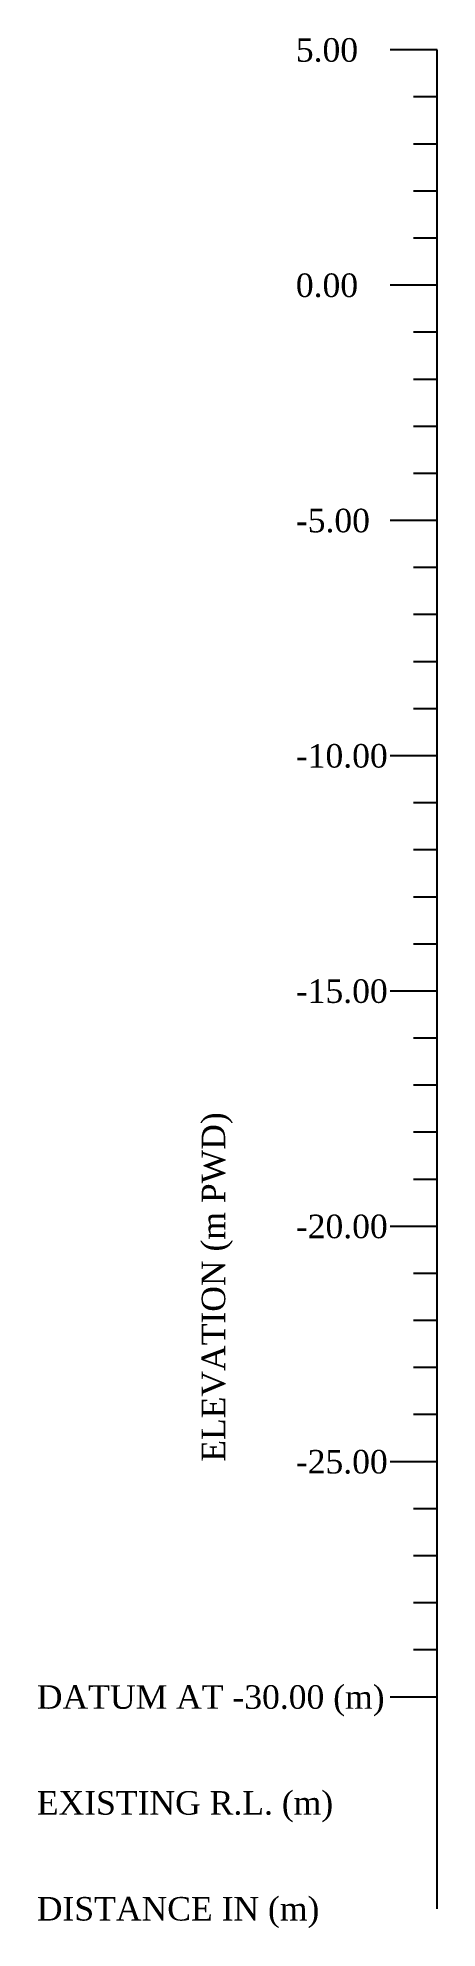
# Model space of a CAD drawing. Header units: metres. Extents: x -148477 to 168932, y -55673 to -2736.
# Drawn here: x -44182.43 to -44173.95, y -21647.79 to -21607.62 of the extents above; entities that cross this region are included whole.
import ezdxf

# ---------------------------------------------------------------- set-up
doc = ezdxf.new("R2010")
doc.units = ezdxf.units.M
doc.styles.add('liza', font='times.ttf', dxfattribs={"height": 2})

msp = doc.modelspace()

# ---------------------------------------------------------------- texts
at = {"color": 6, "linetype": 'Continuous', "lineweight": -3, "ltscale": 0.5, "char_height": 0.5, "attachment_point": 1, "style": 'liza'}
for s, insert, width in [('5.00', (-44176.9543, -21607.6264), 2), ('0.00', (-44176.9543, -21612.6264), 2), ('-5.00', (-44176.9543, -21617.6264), 2), ('-10.00', (-44176.9543, -21622.6264), 2), ('-15.00', (-44176.9543, -21627.6264), 2), ('-20.00', (-44176.9543, -21632.6264), 2), ('-25.00', (-44176.9543, -21637.6264), 2), ('DATUM AT -30.00 (m)', (-44182.4543, -21642.6264), 7.5), ('EXISTING R.L. (m)', (-44182.4543, -21644.8764), 7.5), ('DISTANCE IN (m)', (-44182.4543, -21647.1264), 7.5)]:
    msp.add_mtext(s, dxfattribs=dict(at, insert=insert, width=width))
at = {"color": 6, "linetype": 'Continuous', "lineweight": -3, "ltscale": 0.5, "insert": (-44178.9543, -21637.8764), "char_height": 0.5, "width": 10, "attachment_point": 1, "rotation": 90, "style": 'liza'}
msp.add_mtext('ELEVATION (m PWD)', dxfattribs=at)

# ---------------------------------------------------------------- linework, layer by layer
at = {"color": 6, "linetype": 'Continuous', "lineweight": -3, "ltscale": 0.5}
for p, q in [((-44173.9543, -21607.8764), (-44174.9543, -21607.8764)), ((-44173.9543, -21647.3764), (-44173.9543, -21607.8764)), ((-44173.9543, -21608.8764), (-44174.4543, -21608.8764)), ((-44173.9543, -21609.8764), (-44174.4543, -21609.8764)), ((-44173.9543, -21610.8764), (-44174.4543, -21610.8764)), ((-44173.9543, -21611.8764), (-44174.4543, -21611.8764)), ((-44173.9543, -21612.8764), (-44174.9543, -21612.8764)), ((-44173.9543, -21613.8764), (-44174.4543, -21613.8764)), ((-44173.9543, -21614.8764), (-44174.4543, -21614.8764)), ((-44173.9543, -21615.8764), (-44174.4543, -21615.8764)), ((-44173.9543, -21616.8764), (-44174.4543, -21616.8764)), ((-44173.9543, -21617.8764), (-44174.9543, -21617.8764)), ((-44173.9543, -21618.8764), (-44174.4543, -21618.8764)), ((-44173.9543, -21619.8764), (-44174.4543, -21619.8764)), ((-44173.9543, -21620.8764), (-44174.4543, -21620.8764)), ((-44173.9543, -21621.8764), (-44174.4543, -21621.8764)), ((-44173.9543, -21622.8764), (-44174.9543, -21622.8764)), ((-44173.9543, -21623.8764), (-44174.4543, -21623.8764)), ((-44173.9543, -21624.8764), (-44174.4543, -21624.8764)), ((-44173.9543, -21625.8764), (-44174.4543, -21625.8764)), ((-44173.9543, -21626.8764), (-44174.4543, -21626.8764)), ((-44173.9543, -21627.8764), (-44174.9543, -21627.8764)), ((-44173.9543, -21628.8764), (-44174.4543, -21628.8764)), ((-44173.9543, -21629.8764), (-44174.4543, -21629.8764)), ((-44173.9543, -21630.8764), (-44174.4543, -21630.8764)), ((-44173.9543, -21631.8764), (-44174.4543, -21631.8764)), ((-44173.9543, -21632.8764), (-44174.9543, -21632.8764)), ((-44173.9543, -21633.8764), (-44174.4543, -21633.8764)), ((-44173.9543, -21634.8764), (-44174.4543, -21634.8764)), ((-44173.9543, -21635.8764), (-44174.4543, -21635.8764)), ((-44173.9543, -21636.8764), (-44174.4543, -21636.8764)), ((-44173.9543, -21637.8764), (-44174.9543, -21637.8764)), ((-44173.9543, -21638.8764), (-44174.4543, -21638.8764)), ((-44173.9543, -21639.8764), (-44174.4543, -21639.8764)), ((-44173.9543, -21640.8764), (-44174.4543, -21640.8764)), ((-44173.9543, -21641.8764), (-44174.4543, -21641.8764)), ((-44173.9543, -21642.8764), (-44174.9543, -21642.8764))]:
    msp.add_line(p, q, dxfattribs=at)

msp.set_redraw_order([(e.dxf.handle, doc.entitydb.next_handle()) for e in msp.query("TEXT MTEXT ATTDEF DIMENSION ARC_DIMENSION")])  # texts and dimensions are drawn at this point

doc.saveas('drawing.dxf')
